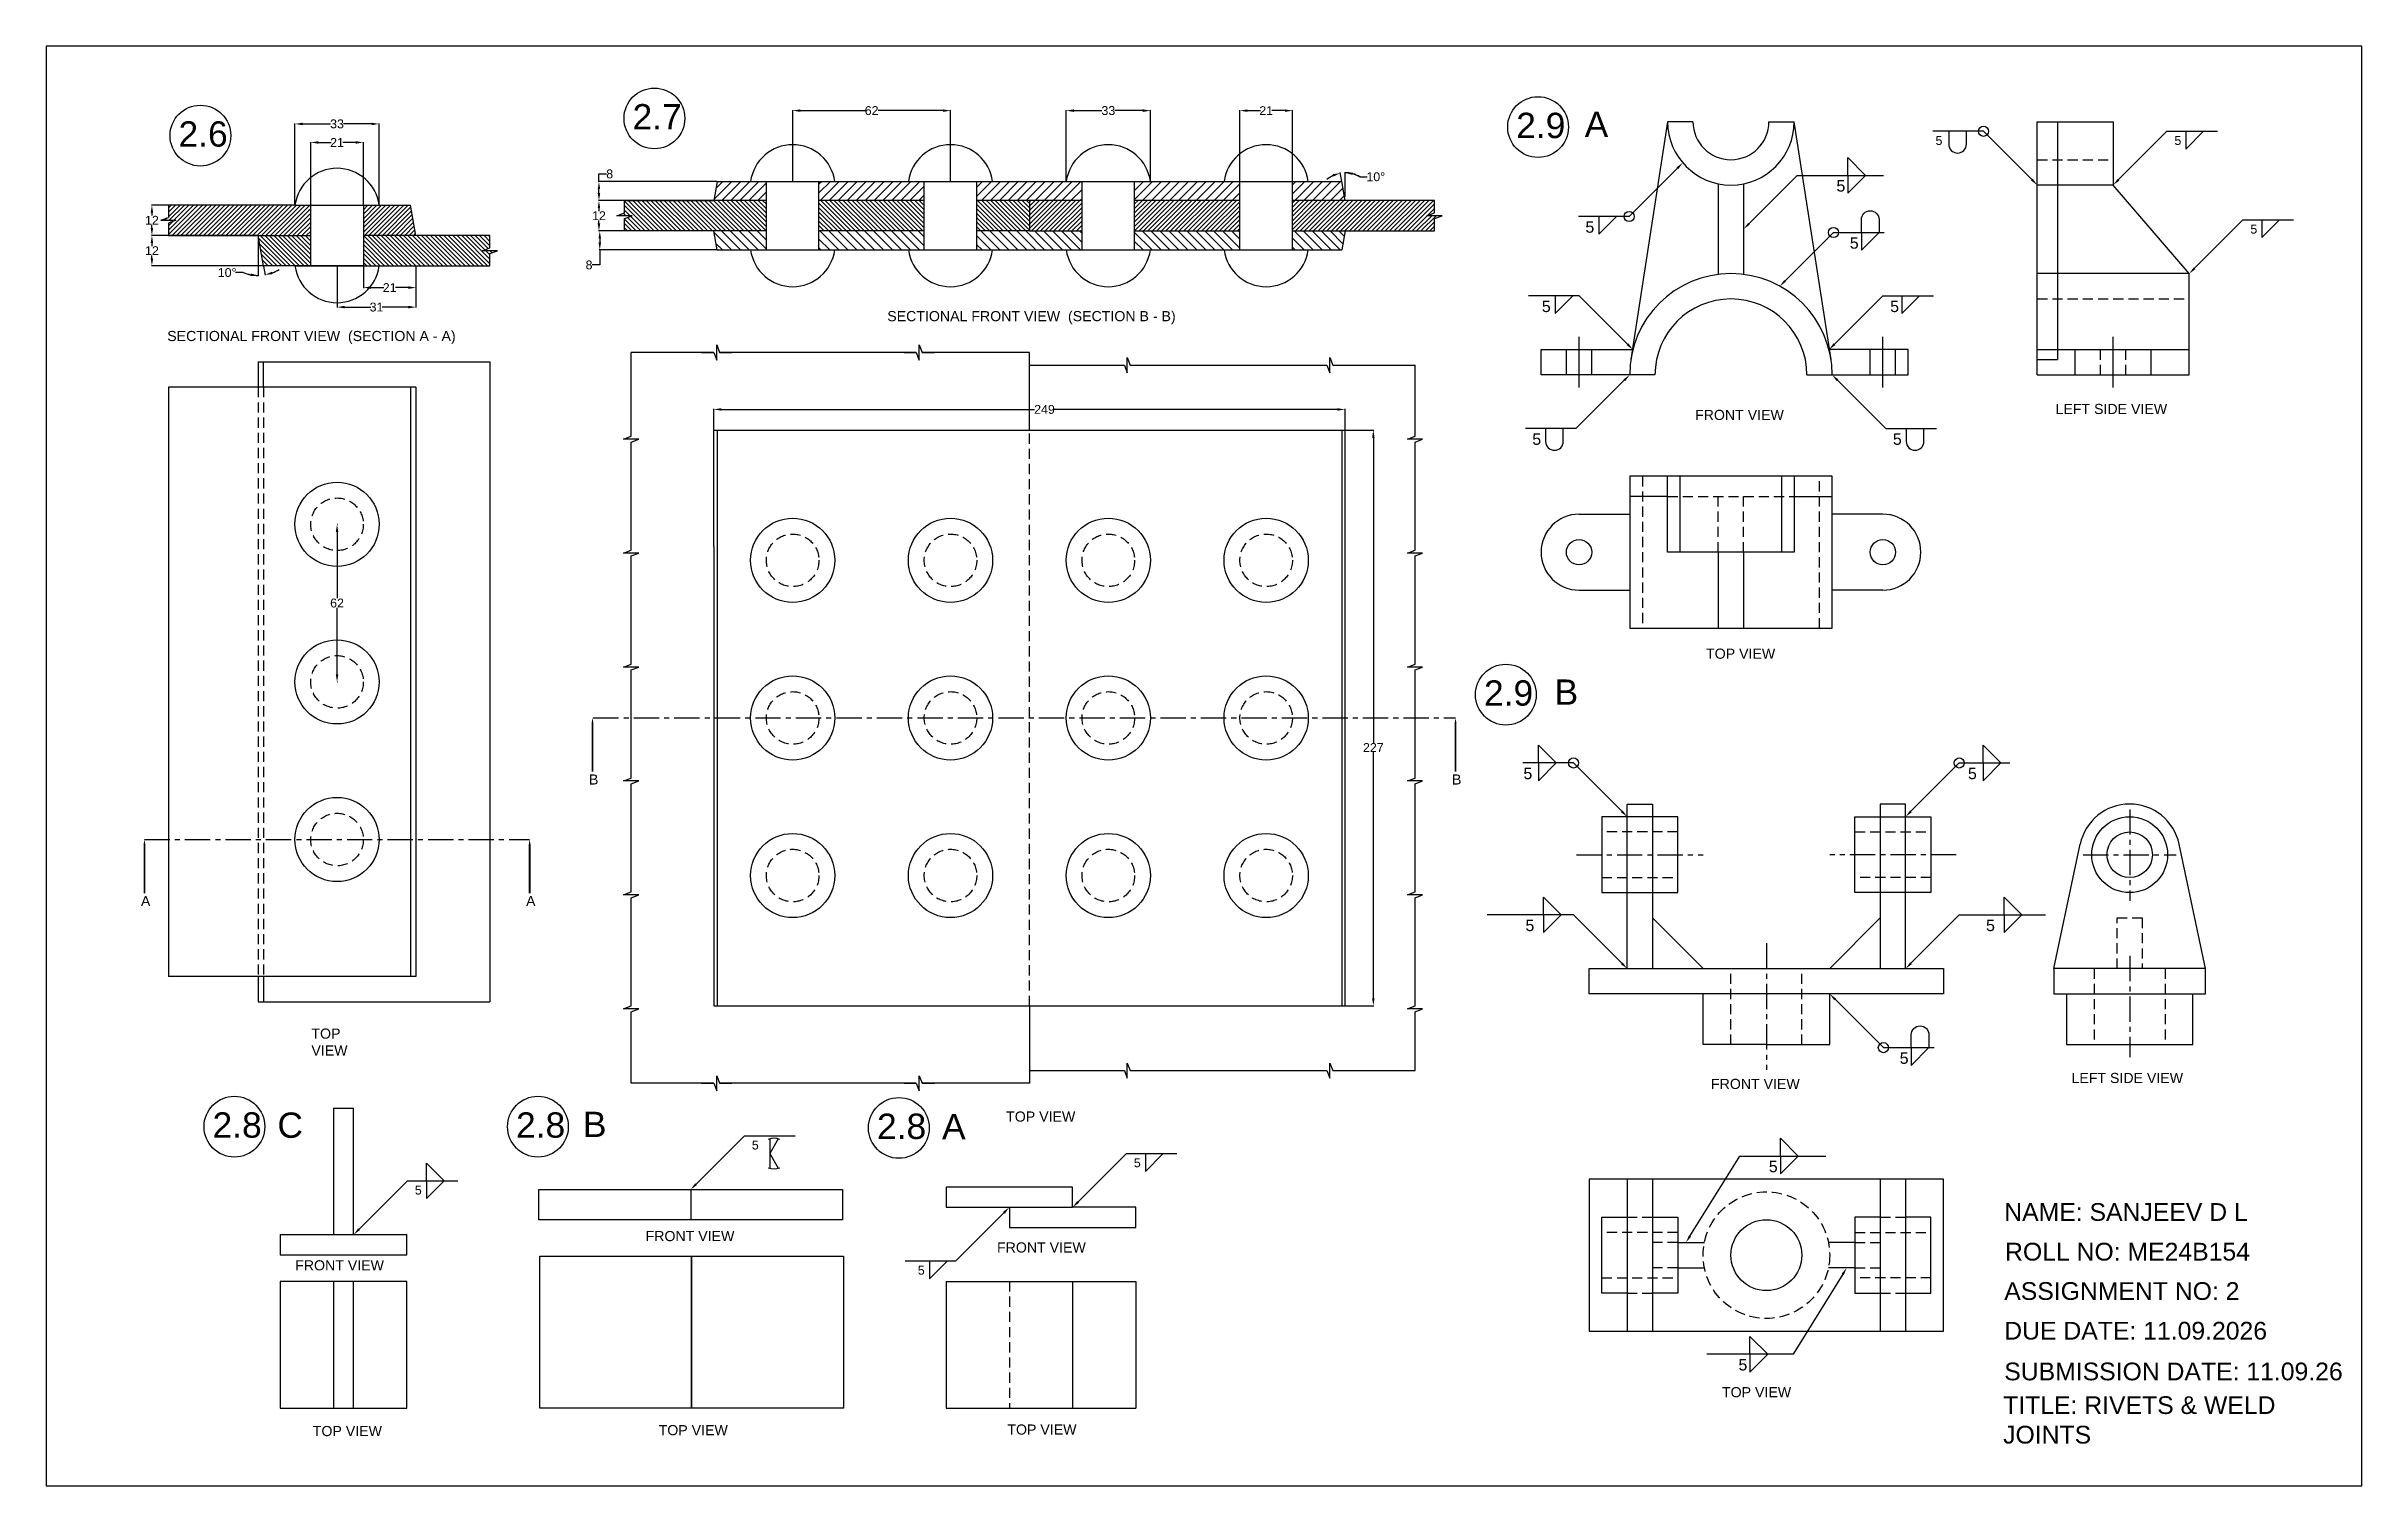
# Model space of a CAD drawing. Header units: inches. Extents: x 0 to 2841, y -1 to 568.
# Drawn here: x 1926 to 2841, y -1 to 568 of the extents above; entities that cross this region are included whole.
import ezdxf
from ezdxf import colors
from ezdxf.entities.mleader import LeaderData, LeaderLine
from ezdxf.math import Vec2, Vec3

# ---------------------------------------------------------------- set-up
doc = ezdxf.new("R2010")
doc.units = ezdxf.units.IN
doc.header["$LTSCALE"] = 8
doc.header["$MEASUREMENT"] = 0
doc.linetypes.add('CENTER', pattern=[2, 1.25, -0.25, 0.25, -0.25])
doc.linetypes.add('DASHED', pattern=[0.75, 0.5, -0.25])
doc.styles.get("Standard").update_dxf_attribs({"font": 'arial.ttf'})
doc.dimstyles.get("Standard").update_dxf_attribs({"dimtxt": 3.5, "dimasz": 3, "dimexe": 0.18, "dimexo": 0.0625, "dimgap": 0.09, "dimtad": 0, "dimtih": 1, "dimtoh": 1, "dimdec": 0, "dimzin": 0, "dimdsep": 46, "dimtxsty": 'Standard', "dimcen": 0.09, "dimclrd": 3, "dimclre": 3, "dimclrt": 3, "dimadec": 0, "dimazin": 0, "dimtfac": 1, "dimtdec": 0, "dimtofl": 0, "dimtmove": 0, "dimatfit": 3, "dimfxl": 1, "dimtolj": 1, "dimtzin": 0, "dimarcsym": 0})

msp = doc.modelspace()

# ---------------------------------------------------------------- texts
at = {"attachment_point": 1}
for s, width, gutter_width, heights, insert, char_height in [('2.7', 25.87837, 12.5, [0], (2157.53, 545.072), 10), ('2.9', 25.87837, 12.5, [0], (2506.569, 541.658), 10), ('A', 25.87837, 12.5, [0], (2533.624, 542.055), 10), ('2.6', 25.87837, 12.5, [0], (1978.202, 538.286), 10), ('{\\C3;SECTIONAL FRONT VIEW  (SECTION B - B)}', 146.01591, 12.5, [9.763], (2258.135, 463.337), 4), ('{\\C3;SECTIONAL FRONT VIEW  (SECTION A - A)}', 138.90601, 12.5, [3.327], (1973.736, 455.494), 4), ('{\\C3;FRONT VIEW}', 54.01355, 12.5, [0], (2577.216, 424.326), 4), ('{\\C3;LEFT SIDE VIEW}', 61.8127, 12.5, [0], (2719.611, 426.68), 4), ('{\\C3;TOP VIEW}', 43.23731, 12.5, [0], (2581.568, 330.031), 4), ('2.9', 25.87837, 12.5, [0], (2493.855, 317.501), 10), ('B', 25.87837, 12.5, [0], (2521.733, 317.85), 10), ('{\\C3;TOP VIEW}', 19.99625, 12.5, [0], (2030.683, 179.987), 4), ('{\\C3;FRONT VIEW}', 54.01355, 12.5, [0], (2583.509, 160.115), 4), ('{\\C3;LEFT SIDE VIEW}', 61.8127, 12.5, [0], (2725.904, 162.468), 4), ('2.8', 25.87837, 12.5, [0], (1991.639, 146.882), 10), ('C', 25.87837, 12.5, [0], (2017.266, 146.818), 10), ('2.8', 25.87837, 12.5, [0], (2111.517, 146.882), 10), ('B', 25.87837, 12.5, [0], (2137.93, 147.135), 10), ('2.8', 25.87837, 12.5, [0], (2254.099, 146.382), 10), ('{\\C3;TOP VIEW}', 50.6845, 12.5, [0], (2305.105, 147.219), 4), ('A', 25.87837, 12.5, [0], (2279.776, 146.276), 10), ('NAME: SANJEEV D L', 158.91687, 20.45, [2.08], (2699.356, 111.033), 7), ('{\\C3;FRONT VIEW}', 62.82171, 12.5, [0], (2162.686, 100.012), 4), ('{\\C3;FRONT VIEW}', 62.82171, 12.5, [0], (2301.493, 95.528), 4), ('ROLL NO: ME24B154', 181.51683, 0, [4.206], (2699.665, 95.359), 7), ('{\\C3;FRONT VIEW}', 62.82171, 12.5, [0], (2024.264, 88.471), 4), ('ASSIGNMENT NO: 2', 179.96328, 20.45, [0], (2699.355, 79.813), 7), ('DUE DATE: 11.09.2026', 180.42925, 20.45, [0], (2699.355, 64.139), 7), ('SUBMISSION DATE: 11.09.26', 200.60546, 20.45, [0], (2699.355, 48.057), 7), ('{\\C3;TOP VIEW}', 43.23731, 12.5, [0], (2587.861, 38.372), 4), ('TITLE: RIVETS & WELD JOINTS', 130.34406, 20.45, [0], (2698.91, 34.755), 7), ('{\\C3;TOP VIEW}', 50.6845, 12.5, [0], (2031.236, 23.016), 4), ('{\\C3;TOP VIEW}', 50.6845, 12.5, [0], (2167.846, 23.376), 4), ('{\\C3;TOP VIEW}', 50.6845, 12.5, [0], (2305.576, 23.614), 4)]:
    msp.add_mtext_dynamic_manual_height_columns(s, width=width, gutter_width=gutter_width, heights=heights, dxfattribs=dict(at, insert=insert, char_height=char_height))
at = {"linetype": 'Continuous'}
for insert, char_height, attachment_point in [((2674.932, 532.444), 3.5, 3), ((2766.562, 532.444), 3.5, 1), ((2633.062, 515.04), 4.5, 1), ((2537.416, 498.788), 4.5, 3), ((2796.562, 497.444), 3.5, 1), ((2638.358, 492.483), 4.5, 1), ((2520.202, 467.444), 4.5, 3), ((2654.292, 467.444), 4.5, 1), ((2516.432, 415.018), 4.5, 3), ((2658.858, 415.018), 4.5, 3), ((2512.927, 282.97), 4.5, 3), ((2688.507, 282.97), 4.5, 3), ((2513.724, 222.97), 4.5, 3), ((2695.662, 222.97), 4.5, 3), ((2658.058, 170.544), 4.5, 1), ((2204.664, 135.717), 3.5, 1), ((2355.541, 128.698), 3.5, 1), ((2606.36, 127.744), 4.5, 1), ((2071.541, 117.913), 3.5, 1), ((2270.224, 86.271), 3.5, 1), ((2594.36, 49.431), 4.5, 1)]:
    msp.add_mtext_dynamic_manual_height_columns('{\\C3;5}', width=20.80217, gutter_width=1, heights=[0], dxfattribs=dict(at, insert=insert, char_height=char_height, attachment_point=attachment_point))
at = {"color": 1, "char_height": 4, "attachment_point": 3}
for s, insert in [('B', (2144.034, 280.343)), ('B', (2484.936, 280.343)), ('A', (1967.07, 232.327)), ('A', (2119.201, 232.327))]:
    msp.add_mtext_dynamic_manual_height_columns(s, width=5.39243, gutter_width=12.5, heights=[0], dxfattribs=dict(at, insert=insert))

# ---------------------------------------------------------------- blocks, each defined once
blk = doc.blocks.new('*D222')
at = {"color": 3, "linetype": 'Continuous', "lineweight": -2, "transparency": 16777216}
for p, q in [((1974.13, 505.19), (1967.51, 505.19)), ((1967.69, 502.19), (1967.69, 501.03)), ((1967.69, 496.19), (1967.69, 497.34)), ((1974.13, 493.19), (1967.51, 493.19))]:
    blk.add_line(p, q, dxfattribs=at)
at = {"color": 3, "linetype": 'Continuous', "transparency": 16777216}
for points in [[(1967.19, 502.19), (1968.19, 502.19), (1967.69, 505.19)], [(1967.19, 496.19), (1968.19, 496.19), (1967.69, 493.19)]]:
    blk.add_solid(points, dxfattribs=at)
at = {"layer": 'Defpoints', "color": 0, "linetype": 'Continuous', "transparency": 16777216}
for p in [(1974.19, 505.19), (1967.69, 493.19), (1974.19, 493.19)]:
    blk.add_point(p, dxfattribs=at)
at = {"color": 3, "linetype": 'Continuous', "transparency": 16777216, "insert": (1967.69, 499.19), "char_height": 3.5, "attachment_point": 5}
blk.add_mtext('\\A1;12', dxfattribs=at)
blk = doc.blocks.new('*D223')
at = {"color": 3, "linetype": 'Continuous', "lineweight": -2, "transparency": 16777216}
for p, q in [((2009.58, 493.19), (1967.51, 493.19)), ((1967.69, 490.19), (1967.69, 489.03)), ((1967.69, 484.19), (1967.69, 485.34)), ((2011.7, 481.19), (1967.51, 481.19))]:
    blk.add_line(p, q, dxfattribs=at)
at = {"color": 3, "linetype": 'Continuous', "transparency": 16777216}
for points in [[(1967.19, 490.19), (1968.19, 490.19), (1967.69, 493.19)], [(1967.19, 484.19), (1968.19, 484.19), (1967.69, 481.19)]]:
    blk.add_solid(points, dxfattribs=at)
at = {"layer": 'Defpoints', "color": 0, "linetype": 'Continuous', "transparency": 16777216}
for p in [(1967.69, 493.19), (2009.64, 493.19), (2011.76, 481.19)]:
    blk.add_point(p, dxfattribs=at)
at = {"color": 3, "linetype": 'Continuous', "transparency": 16777216, "insert": (1967.69, 487.19), "char_height": 3.5, "attachment_point": 5}
blk.add_mtext('\\A1;12', dxfattribs=at)
blk = doc.blocks.new('*D224')
at = {"color": 3, "linetype": 'Continuous', "lineweight": -2, "transparency": 16777216}
for p, q in [((2009.64, 493.12), (2009.64, 477.21)), ((2003.75, 478.53), (2000.75, 478.53)), ((2011.77, 481.13), (2012.42, 477.46))]:
    blk.add_line(p, q, dxfattribs=at)
for start, end in [(248.10059, 270), (248.2008, 259.1004), (290.8996, 301.7992)]:
    blk.add_arc((2009.64, 493.19), 15.79, start, end, dxfattribs=at)
at = {"color": 3, "linetype": 'Continuous', "transparency": 16777216}
for points in [[(2006.7, 478.18), (2006.61, 477.18), (2009.64, 477.39)], [(2015.41, 477.95), (2015.14, 478.91), (2012.39, 477.63)]]:
    blk.add_solid(points, dxfattribs=at)
at = {"layer": 'Defpoints', "color": 0, "linetype": 'Continuous', "transparency": 16777216}
for p in [(2009.64, 493.19), (2009.64, 493.19), (2009.64, 493.19), (2011.48, 477.5), (2011.76, 481.19)]:
    blk.add_point(p, dxfattribs=at)
at = {"color": 3, "linetype": 'Continuous', "transparency": 16777216, "insert": (1997.39, 478.53), "char_height": 3.5, "attachment_point": 5}
blk.add_mtext('\\A1;10°', dxfattribs=at)
blk = doc.blocks.new('*D225')
at = {"color": 3, "linetype": 'Continuous', "lineweight": -2, "transparency": 16777216}
for p, q in [((2024.19, 505.25), (2024.19, 537.42)), ((2027.19, 537.24), (2038.22, 537.24)), ((2054.43, 537.24), (2043.41, 537.24)), ((2057.43, 505.25), (2057.43, 537.42))]:
    blk.add_line(p, q, dxfattribs=at)
at = {"color": 3, "linetype": 'Continuous', "transparency": 16777216}
for points in [[(2027.19, 537.74), (2027.19, 536.74), (2024.19, 537.24)], [(2054.43, 537.74), (2054.43, 536.74), (2057.43, 537.24)]]:
    blk.add_solid(points, dxfattribs=at)
at = {"layer": 'Defpoints', "color": 0, "linetype": 'Continuous', "transparency": 16777216}
for p in [(2057.43, 537.24), (2024.19, 505.19), (2057.43, 505.19)]:
    blk.add_point(p, dxfattribs=at)
at = {"color": 3, "linetype": 'Continuous', "transparency": 16777216, "insert": (2040.81, 537.24), "char_height": 3.5, "attachment_point": 5}
blk.add_mtext('\\A1;33', dxfattribs=at)
blk = doc.blocks.new('*D226')
at = {"color": 3, "linetype": 'Continuous', "lineweight": -2, "transparency": 16777216}
for p, q in [((2030.42, 505.25), (2030.42, 530.11)), ((2033.42, 529.93), (2038.52, 529.93)), ((2048.2, 529.93), (2043.1, 529.93)), ((2051.2, 505.25), (2051.2, 530.11))]:
    blk.add_line(p, q, dxfattribs=at)
at = {"color": 3, "linetype": 'Continuous', "transparency": 16777216}
for points in [[(2033.42, 530.43), (2033.42, 529.43), (2030.42, 529.93)], [(2048.2, 530.43), (2048.2, 529.43), (2051.2, 529.93)]]:
    blk.add_solid(points, dxfattribs=at)
at = {"layer": 'Defpoints', "color": 0, "linetype": 'Continuous', "transparency": 16777216}
for p in [(2051.2, 529.93), (2030.42, 505.19), (2051.2, 505.19)]:
    blk.add_point(p, dxfattribs=at)
at = {"color": 3, "linetype": 'Continuous', "transparency": 16777216, "insert": (2040.81, 529.93), "char_height": 3.5, "attachment_point": 5}
blk.add_mtext('\\A1;21', dxfattribs=at)
blk = doc.blocks.new('*D227')
at = {"color": 3, "linetype": 'Continuous', "lineweight": -2, "transparency": 16777216}
for p, q in [((2051.2, 481.12), (2051.2, 472.42)), ((2071.98, 481.12), (2071.98, 472.42)), ((2054.2, 472.6), (2059.3, 472.6)), ((2068.98, 472.6), (2063.88, 472.6))]:
    blk.add_line(p, q, dxfattribs=at)
at = {"color": 3, "linetype": 'Continuous', "transparency": 16777216}
for points in [[(2054.2, 473.1), (2054.2, 472.1), (2051.2, 472.6)], [(2068.98, 473.1), (2068.98, 472.1), (2071.98, 472.6)]]:
    blk.add_solid(points, dxfattribs=at)
at = {"layer": 'Defpoints', "color": 0, "linetype": 'Continuous', "transparency": 16777216}
for p in [(2051.2, 481.19), (2071.98, 481.19), (2071.98, 472.6)]:
    blk.add_point(p, dxfattribs=at)
at = {"color": 3, "linetype": 'Continuous', "transparency": 16777216, "insert": (2061.59, 472.6), "char_height": 3.5, "attachment_point": 5}
blk.add_mtext('\\A1;21', dxfattribs=at)
blk = doc.blocks.new('*D228')
at = {"color": 3, "linetype": 'Continuous', "lineweight": -2, "transparency": 16777216}
for p, q in [((2040.81, 481.12), (2040.81, 464.72)), ((2071.98, 481.12), (2071.98, 464.72)), ((2043.81, 464.9), (2054.14, 464.9)), ((2068.98, 464.9), (2058.66, 464.9))]:
    blk.add_line(p, q, dxfattribs=at)
at = {"color": 3, "linetype": 'Continuous', "transparency": 16777216}
for points in [[(2043.81, 465.4), (2043.81, 464.4), (2040.81, 464.9)], [(2068.98, 465.4), (2068.98, 464.4), (2071.98, 464.9)]]:
    blk.add_solid(points, dxfattribs=at)
at = {"layer": 'Defpoints', "color": 0, "linetype": 'Continuous', "transparency": 16777216}
for p in [(2040.81, 481.19), (2071.98, 481.19), (2071.98, 464.9)]:
    blk.add_point(p, dxfattribs=at)
at = {"color": 3, "linetype": 'Continuous', "transparency": 16777216, "insert": (2056.4, 464.9), "char_height": 3.5, "attachment_point": 5}
blk.add_mtext('\\A1;31', dxfattribs=at)
blk = doc.blocks.new('*D229')
at = {"color": 3, "linetype": 'Continuous', "lineweight": -2, "transparency": 16777216}
for p, q in [((2040.81, 376.13), (2040.81, 349.89)), ((2040.88, 379.13), (2040.99, 379.13)), ((2040.81, 319.88), (2040.81, 346.13)), ((2040.88, 316.88), (2040.99, 316.88))]:
    blk.add_line(p, q, dxfattribs=at)
at = {"color": 3, "linetype": 'Continuous', "transparency": 16777216}
for points in [[(2040.31, 376.13), (2041.31, 376.13), (2040.81, 379.13)], [(2040.31, 319.88), (2041.31, 319.88), (2040.81, 316.88)]]:
    blk.add_solid(points, dxfattribs=at)
at = {"layer": 'Defpoints', "color": 0, "linetype": 'Continuous', "transparency": 16777216}
for p in [(2040.81, 379.13), (2040.81, 316.88), (2040.81, 316.88)]:
    blk.add_point(p, dxfattribs=at)
at = {"color": 3, "linetype": 'Continuous', "transparency": 16777216, "insert": (2040.81, 348.01), "char_height": 3.5, "attachment_point": 5}
blk.add_mtext('\\A1;62', dxfattribs=at)
blk = doc.blocks.new('*D231')
at = {"color": 3, "linetype": 'Continuous', "lineweight": -2, "transparency": 16777216}
for p, q in [((2437.64, 514.56), (2437.04, 518)), ((2438.98, 508.42), (2438.98, 518.17)), ((2444.75, 516.35), (2447.75, 516.35))]:
    blk.add_line(p, q, dxfattribs=at)
for start, end in [(115.69705, 131.3941), (58.30126, 90), (58.6059, 74.30295)]:
    blk.add_arc((2438.98, 507), 10.98, start, end, dxfattribs=at)
at = {"color": 3, "linetype": 'Continuous', "transparency": 16777216}
for points in [[(2434.06, 517.38), (2434.37, 516.42), (2437.07, 517.82)], [(2441.88, 517.08), (2442.02, 518.07), (2438.98, 517.99)]]:
    blk.add_solid(points, dxfattribs=at)
at = {"layer": 'Defpoints', "color": 0, "linetype": 'Continuous', "transparency": 16777216}
for p in [(2437.65, 514.5), (2437.7, 517.91), (2438.98, 508.36), (2438.98, 507), (2438.98, 507)]:
    blk.add_point(p, dxfattribs=at)
at = {"color": 3, "linetype": 'Continuous', "transparency": 16777216, "insert": (2451.11, 516.35), "char_height": 3.5, "attachment_point": 5}
blk.add_mtext('\\A1;10°', dxfattribs=at)
blk = doc.blocks.new('*D232')
at = {"color": 3, "linetype": 'Continuous', "lineweight": -2, "transparency": 16777216}
for p, q in [((2220.79, 514.56), (2220.79, 542.68)), ((2223.79, 542.5), (2249.37, 542.5)), ((2280.13, 542.5), (2254.54, 542.5)), ((2283.13, 514.56), (2283.13, 542.68))]:
    blk.add_line(p, q, dxfattribs=at)
at = {"color": 3, "linetype": 'Continuous', "transparency": 16777216}
for points in [[(2223.79, 543), (2223.79, 542), (2220.79, 542.5)], [(2280.13, 543), (2280.13, 542), (2283.13, 542.5)]]:
    blk.add_solid(points, dxfattribs=at)
at = {"layer": 'Defpoints', "color": 0, "linetype": 'Continuous', "transparency": 16777216}
for p in [(2283.13, 542.5), (2220.79, 514.5), (2283.13, 514.5)]:
    blk.add_point(p, dxfattribs=at)
at = {"color": 3, "linetype": 'Continuous', "transparency": 16777216, "insert": (2251.96, 542.5), "char_height": 3.5, "attachment_point": 5}
blk.add_mtext('\\A1;62', dxfattribs=at)
blk = doc.blocks.new('*D233')
at = {"color": 3, "linetype": 'Continuous', "lineweight": -2, "transparency": 16777216}
for p, q in [((2328.85, 514.56), (2328.85, 542.68)), ((2331.85, 542.5), (2342.87, 542.5)), ((2359.09, 542.5), (2348.06, 542.5)), ((2362.09, 514.56), (2362.09, 542.68))]:
    blk.add_line(p, q, dxfattribs=at)
at = {"color": 3, "linetype": 'Continuous', "transparency": 16777216}
for points in [[(2331.85, 543), (2331.85, 542), (2328.85, 542.5)], [(2359.09, 543), (2359.09, 542), (2362.09, 542.5)]]:
    blk.add_solid(points, dxfattribs=at)
at = {"layer": 'Defpoints', "color": 0, "linetype": 'Continuous', "transparency": 16777216}
for p in [(2362.09, 542.5), (2328.85, 514.5), (2362.09, 514.5)]:
    blk.add_point(p, dxfattribs=at)
at = {"color": 3, "linetype": 'Continuous', "transparency": 16777216, "insert": (2345.47, 542.5), "char_height": 3.5, "attachment_point": 5}
blk.add_mtext('\\A1;33', dxfattribs=at)
blk = doc.blocks.new('*D234')
at = {"color": 3, "linetype": 'Continuous', "lineweight": -2, "transparency": 16777216}
for p, q in [((2397.42, 514.56), (2397.42, 542.68)), ((2400.42, 542.5), (2405.52, 542.5)), ((2415.2, 542.5), (2410.09, 542.5)), ((2418.2, 514.56), (2418.2, 542.68))]:
    blk.add_line(p, q, dxfattribs=at)
at = {"color": 3, "linetype": 'Continuous', "transparency": 16777216}
for points in [[(2400.42, 543), (2400.42, 542), (2397.42, 542.5)], [(2415.2, 543), (2415.2, 542), (2418.2, 542.5)]]:
    blk.add_solid(points, dxfattribs=at)
at = {"layer": 'Defpoints', "color": 0, "linetype": 'Continuous', "transparency": 16777216}
for p in [(2418.2, 542.5), (2397.42, 514.5), (2418.2, 514.5)]:
    blk.add_point(p, dxfattribs=at)
at = {"color": 3, "linetype": 'Continuous', "transparency": 16777216, "insert": (2407.81, 542.5), "char_height": 3.5, "attachment_point": 5}
blk.add_mtext('\\A1;21', dxfattribs=at)
blk = doc.blocks.new('*D235')
at = {"color": 3, "linetype": 'Continuous', "lineweight": -2, "transparency": 16777216}
for p, q in [((2190.88, 514.5), (2144.08, 514.5)), ((2144.26, 514.5), (2144.26, 517.5)), ((2144.26, 517.5), (2147.26, 517.5)), ((2189.55, 507), (2144.08, 507)), ((2144.26, 510), (2144.26, 511.5))]:
    blk.add_line(p, q, dxfattribs=at)
at = {"color": 3, "linetype": 'Continuous', "transparency": 16777216}
for points in [[(2143.76, 511.5), (2144.76, 511.5), (2144.26, 514.5)], [(2143.76, 510), (2144.76, 510), (2144.26, 507)]]:
    blk.add_solid(points, dxfattribs=at)
at = {"layer": 'Defpoints', "color": 0, "linetype": 'Continuous', "transparency": 16777216}
for p in [(2144.26, 514.5), (2190.94, 514.5), (2189.62, 507)]:
    blk.add_point(p, dxfattribs=at)
at = {"color": 3, "linetype": 'Continuous', "transparency": 16777216, "insert": (2148.5, 517.5), "char_height": 3.5, "attachment_point": 5}
blk.add_mtext('\\A1;8', dxfattribs=at)
blk = doc.blocks.new('*D236')
at = {"color": 3, "linetype": 'Continuous', "lineweight": -2, "transparency": 16777216}
for p, q in [((2154.26, 507), (2144.08, 507)), ((2144.26, 504), (2144.26, 502.85)), ((2154.26, 495), (2144.08, 495)), ((2144.26, 498), (2144.26, 499.15))]:
    blk.add_line(p, q, dxfattribs=at)
at = {"color": 3, "linetype": 'Continuous', "transparency": 16777216}
for points in [[(2143.76, 504), (2144.76, 504), (2144.26, 507)], [(2143.76, 498), (2144.76, 498), (2144.26, 495)]]:
    blk.add_solid(points, dxfattribs=at)
at = {"layer": 'Defpoints', "color": 0, "linetype": 'Continuous', "transparency": 16777216}
for p in [(2144.26, 507), (2154.32, 507), (2154.32, 495)]:
    blk.add_point(p, dxfattribs=at)
at = {"color": 3, "linetype": 'Continuous', "transparency": 16777216, "insert": (2144.26, 501), "char_height": 3.5, "attachment_point": 5}
blk.add_mtext('\\A1;12', dxfattribs=at)
blk = doc.blocks.new('*D237')
at = {"color": 3, "linetype": 'Continuous', "lineweight": -2, "transparency": 16777216}
for p, q in [((2189.55, 495), (2144.41, 495)), ((2190.88, 487.5), (2144.41, 487.5)), ((2144.59, 492), (2144.59, 490.5)), ((2144.59, 487.5), (2144.59, 481.54)), ((2144.59, 481.54), (2141.59, 481.54))]:
    blk.add_line(p, q, dxfattribs=at)
at = {"color": 3, "linetype": 'Continuous', "transparency": 16777216}
for points in [[(2144.09, 492), (2145.09, 492), (2144.59, 495)], [(2144.09, 490.5), (2145.09, 490.5), (2144.59, 487.5)]]:
    blk.add_solid(points, dxfattribs=at)
at = {"layer": 'Defpoints', "color": 0, "linetype": 'Continuous', "transparency": 16777216}
for p in [(2144.59, 495), (2189.62, 495), (2190.94, 487.5)]:
    blk.add_point(p, dxfattribs=at)
at = {"color": 3, "linetype": 'Continuous', "transparency": 16777216, "insert": (2140.35, 481.54), "char_height": 3.5, "attachment_point": 5}
blk.add_mtext('\\A1;8', dxfattribs=at)
blk = doc.blocks.new('*D238')
at = {"color": 3, "linetype": 'Continuous', "lineweight": -2, "transparency": 16777216}
for p, q in [((2189.62, 416.4), (2189.62, 424.67)), ((2192.62, 424.49), (2316.26, 424.49)), ((2435.98, 424.49), (2324.24, 424.49)), ((2438.98, 416.4), (2438.98, 424.67))]:
    blk.add_line(p, q, dxfattribs=at)
at = {"color": 3, "linetype": 'Continuous', "transparency": 16777216}
for points in [[(2192.62, 424.99), (2192.62, 423.99), (2189.62, 424.49)], [(2435.98, 424.99), (2435.98, 423.99), (2438.98, 424.49)]]:
    blk.add_solid(points, dxfattribs=at)
at = {"layer": 'Defpoints', "color": 0, "linetype": 'Continuous', "transparency": 16777216}
for p in [(2189.62, 424.49), (2189.62, 416.34), (2438.98, 416.34)]:
    blk.add_point(p, dxfattribs=at)
at = {"color": 3, "linetype": 'Continuous', "transparency": 16777216, "insert": (2320.25, 424.49), "char_height": 3.5, "attachment_point": 5}
blk.add_mtext('\\A1;249', dxfattribs=at)
blk = doc.blocks.new('*D239')
at = {"color": 3, "linetype": 'Continuous', "lineweight": -2, "transparency": 16777216}
for p, q in [((2437.72, 416.34), (2450.32, 416.34)), ((2450.14, 413.34), (2450.14, 292.81)), ((2450.14, 191.96), (2450.14, 289.12)), ((2437.72, 188.96), (2450.32, 188.96))]:
    blk.add_line(p, q, dxfattribs=at)
at = {"color": 3, "linetype": 'Continuous', "transparency": 16777216}
for points in [[(2449.64, 413.34), (2450.64, 413.34), (2450.14, 416.34)], [(2449.64, 191.96), (2450.64, 191.96), (2450.14, 188.96)]]:
    blk.add_solid(points, dxfattribs=at)
at = {"layer": 'Defpoints', "color": 0, "linetype": 'Continuous', "transparency": 16777216}
for p in [(2437.65, 416.34), (2437.65, 188.96), (2450.14, 188.96)]:
    blk.add_point(p, dxfattribs=at)
at = {"color": 3, "linetype": 'Continuous', "transparency": 16777216, "insert": (2450.14, 290.97), "char_height": 3.5, "attachment_point": 5}
blk.add_mtext('\\A1;227', dxfattribs=at)

# ---------------------------------------------------------------- dimensions: what is measured, and where the dimension line sits
at = {"linetype": 'Continuous'}
for base, p1, p2, picture, middle in [((2283.125, 542.501), (2220.785, 514.501), (2283.125, 514.501), '*D232', (2251.955, 542.501)), ((2362.085, 542.501), (2328.845, 514.501), (2362.085, 514.501), '*D233', (2345.465, 542.501)), ((2418.195, 542.501), (2397.415, 514.501), (2418.195, 514.501), '*D234', (2407.805, 542.501)), ((2057.434, 537.239), (2024.194, 505.187), (2057.434, 505.187), '*D225', (2040.814, 537.239)), ((2051.204, 529.931), (2030.424, 505.187), (2051.204, 505.187), '*D226', (2040.814, 529.931)), ((2071.984, 464.903), (2040.814, 481.187), (2071.984, 481.187), '*D228', (2056.399, 464.903)), ((2071.984, 472.599), (2051.204, 481.187), (2071.984, 481.187), '*D227', (2061.594, 472.599))]:
    dim = msp.add_linear_dim(base=base, p1=p1, p2=p2, dimstyle='Standard', dxfattribs=at)
    dim.commit()
    dim.dimension.update_dxf_attribs({"geometry": picture, "text_midpoint": middle})
for base, p1, p2, picture, middle in [((2144.261836134, 514.501288246), (2189.615465737, 507.001288246), (2190.937918092, 514.501288246), '*D235', (2148.504973924, 517.501288246)), ((1967.689, 493.187), (1974.194, 505.187), (1974.194, 493.187), '*D222', (1967.689, 499.187)), ((2144.262, 507.001), (2154.32, 495.001), (2154.32, 507.001), '*D236', (2144.262, 501.001)), ((1967.689, 493.187), (2011.76, 481.187), (2009.644, 493.187), '*D223', (1967.689, 487.187)), ((2040.814, 316.885), (2040.814, 379.135), (2040.814, 316.885), '*D229', (2040.814, 348.01))]:
    dim = msp.add_linear_dim(base=base, p1=p1, p2=p2, angle=90, dimstyle='Standard', dxfattribs=at)
    dim.commit()
    dim.dimension.update_dxf_attribs({"geometry": picture, "text_midpoint": middle})
for base, line1, line2, picture, middle in [((2437.7, 517.912), ((2438.975, 507.001), (2437.653, 514.501)), ((2438.975, 507.001), (2438.975, 508.358)), '*D231', (2451.106, 516.347)), ((2011.477, 477.5), ((2009.644, 493.187), (2009.644, 493.185)), ((2011.76, 481.187), (2009.644, 493.187)), '*D224', (1997.395, 478.533))]:
    dim = msp.add_angular_dim_2l(base=base, line1=line1, line2=line2, dimstyle='Standard', dxfattribs=at)
    dim.commit()
    dim.dimension.update_dxf_attribs({"geometry": picture, "text_midpoint": middle})
for base, p1, p2, picture, middle in [((2144.591304074, 495.001288246), (2190.937918092, 487.501288246), (2189.615465737, 495.001288246), '*D237', (2140.348166284, 481.542041362)), ((2450.139, 188.961), (2437.653, 416.341), (2437.653, 188.961), '*D239', (2450.139, 290.967))]:
    dim = msp.add_linear_dim(base=base, p1=p1, p2=p2, angle=90, dimstyle='Standard', dxfattribs=at)
    dim.commit()
    dim.dimension.update_dxf_attribs({"geometry": picture, "text_midpoint": middle, "dimtype": 160})
dim = msp.add_linear_dim(base=(2189.615, 424.486), p1=(2438.975, 416.341), p2=(2189.615, 416.341), dimstyle='Standard', dxfattribs=at)
dim.commit()
dim.dimension.update_dxf_attribs({"geometry": '*D238', "text_midpoint": (2320.254, 424.486), "dimtype": 160})

# ---------------------------------------------------------------- hatches: boundary and pattern name
at = {"linetype": 'Continuous'}
h = msp.add_hatch(dxfattribs=at)
h.set_pattern_fill('ANSI31', color=3, scale=20)
h.set_pattern_definition([(45, (14.1233, 43.045), (-1.767767, 1.767767), [])])
h.paths.add_polyline_path([(2272.735, 514.501), (2266.505, 514.501), (2231.175, 514.501), (2231.175, 507.001), (2272.735, 507.001)])
h.paths.add_polyline_path([(2210.395, 514.501), (2204.165, 514.501), (2190.938, 514.501), (2189.615, 507.001), (2210.395, 507.001)])
h.paths.add_polyline_path([(2335.075, 514.501), (2328.845, 514.501), (2293.515, 514.501), (2293.515, 507.001), (2335.075, 507.001)])
h.paths.add_polyline_path([(2397.415, 514.501), (2391.185, 514.501), (2355.855, 514.501), (2355.855, 507.001), (2397.415, 507.001)])
h.paths.add_polyline_path([(2437.653, 514.501), (2418.195, 514.501), (2418.195, 507.001), (2438.975, 507.001)])
h = msp.add_hatch(dxfattribs=at)
h.set_pattern_fill('ANSI31', color=3, scale=10)
h.set_pattern_definition([(45, (-10.71, 43.045), (-0.8838835, 0.8838835), [])])
h.paths.add_polyline_path([(2030.424, 505.187), (2024.194, 505.187), (1974.194, 505.187), (1974.194, 500.335), (1971.194, 499.187), (1977.194, 499.187), (1974.194, 498.04), (1974.194, 493.187), (2009.644, 493.187), (2030.424, 493.187)])
h.paths.add_polyline_path([(2069.868, 505.187), (2051.204, 505.187), (2051.204, 493.187), (2071.984, 493.187)])
h = msp.add_hatch(dxfattribs=at)
h.set_pattern_fill('ANSI31', color=3, scale=10, angle=90)
h.set_pattern_definition([(135, (14.1233, 43.045), (-0.8838835, -0.8838835), [])])
h.paths.add_polyline_path([(2210.395, 507.001), (2189.615, 507.001), (2154.32, 507.001), (2154.32, 502.149), (2151.32, 501.001), (2157.32, 501.001), (2154.32, 499.854), (2154.32, 495.001), (2210.395, 495.001)])
h.paths.add_polyline_path([(2272.735, 507.001), (2231.175, 507.001), (2231.175, 495.001), (2272.735, 495.001)])
h.paths.add_polyline_path([(2314.32, 507.001), (2293.515, 507.001), (2293.515, 495.001), (2314.32, 495.001)])
h = msp.add_hatch(dxfattribs=at)
h.set_pattern_fill('ANSI31', color=3, scale=10)
h.set_pattern_definition([(45, (14.1233, 43.045), (-0.8838835, 0.8838835), [])])
h.paths.add_polyline_path([(2335.075, 507.001), (2314.32, 507.001), (2314.32, 495.001), (2335.075, 495.001)])
h.paths.add_polyline_path([(2397.415, 507.001), (2355.855, 507.001), (2355.855, 495.001), (2397.415, 495.001)])
h.paths.add_polyline_path([(2474.32, 507.001), (2439.025, 507.001), (2418.195, 507.001), (2418.195, 495.001), (2474.32, 495.001), (2474.32, 499.854), (2477.32, 501.001), (2471.32, 501.001), (2474.32, 502.149)])
h = msp.add_hatch(dxfattribs=at)
h.set_pattern_fill('ANSI31', color=3, scale=20, angle=90)
h.set_pattern_definition([(135, (14.1233, 43.045), (-1.767767, -1.767767), [])])
h.paths.add_polyline_path([(2210.395, 495.001), (2189.615, 495.001), (2190.938, 487.501), (2210.395, 487.501)])
h.paths.add_polyline_path([(2272.735, 495.001), (2231.175, 495.001), (2231.175, 487.501), (2272.735, 487.501)])
h.paths.add_polyline_path([(2335.075, 495.001), (2314.32, 495.001), (2293.515, 495.001), (2293.515, 487.501), (2335.075, 487.501)])
h.paths.add_polyline_path([(2397.415, 495.001), (2355.855, 495.001), (2355.855, 487.501), (2397.415, 487.501)])
h.paths.add_polyline_path([(2438.975, 495.001), (2418.195, 495.001), (2418.195, 487.501), (2437.653, 487.501)])
h = msp.add_hatch(dxfattribs=at)
h.set_pattern_fill('ANSI31', color=3, scale=10, angle=90)
h.set_pattern_definition([(135, (-10.71, 43.045), (-0.8838835, -0.8838835), [])])
h.paths.add_polyline_path([(2030.424, 493.187), (2009.644, 493.187), (2011.76, 481.187), (2030.424, 481.187)])
h.paths.add_polyline_path([(2071.984, 493.187), (2051.204, 493.187), (2051.204, 481.187), (2071.984, 481.187)])
h.paths.add_polyline_path([(2101.204, 488.335), (2101.204, 493.187), (2071.984, 493.187), (2071.984, 481.187), (2101.204, 481.187), (2101.204, 486.04), (2104.204, 487.187), (2098.204, 487.187)])

# ---------------------------------------------------------------- linework, layer by layer
for p, q in [((2566.396, 538.119), (2551.866, 444.237)), ((2576.396, 538.119), (2566.396, 538.119)), ((2606.396, 538.119), (2616.396, 538.119)), ((2630.925, 444.237), (2616.396, 538.119)), ((2712.396, 438.119), (2712.396, 538.119)), ((2712.396, 538.119), (2742.396, 538.119)), ((2720.396, 538.119), (2720.396, 444.237)), ((2742.396, 538.119), (2742.396, 513.119)), ((2190.938, 514.501), (2189.615, 507.001)), ((2190.938, 514.501), (2437.653, 514.501)), ((2204.165, 514.501), (2237.405, 514.501)), ((2210.395, 487.501), (2210.395, 514.501)), ((2231.175, 487.501), (2231.175, 514.501)), ((2266.505, 514.501), (2299.745, 514.501)), ((2272.735, 487.501), (2272.735, 514.501)), ((2293.515, 487.501), (2293.515, 514.501)), ((2328.845, 514.501), (2362.085, 514.501)), ((2335.075, 487.501), (2335.075, 514.501)), ((2355.855, 487.501), (2355.855, 514.501)), ((2391.185, 514.501), (2424.425, 514.501)), ((2397.415, 487.501), (2397.415, 514.501)), ((2418.195, 487.501), (2418.195, 514.501)), ((2438.975, 507.001), (2437.653, 514.501)), ((2586.396, 513.624), (2586.396, 477.806)), ((2596.396, 513.624), (2596.396, 477.806)), ((2742.396, 513.119), (2712.396, 513.119)), ((2772.396, 478.119), (2742.396, 513.119)), ((2024.194, 505.187), (1974.194, 505.187)), ((1974.194, 505.187), (1974.194, 500.335)), ((2024.194, 505.187), (2057.434, 505.187)), ((2051.204, 505.187), (2069.868, 505.187)), ((2071.984, 493.187), (2069.868, 505.187)), ((2154.32, 507.001), (2189.615, 507.001)), ((2210.395, 507.001), (2189.615, 507.001)), ((2272.735, 507.001), (2231.175, 507.001)), ((2335.075, 507.001), (2293.515, 507.001)), ((2314.32, 507.001), (2314.32, 495.001)), ((2314.32, 507.001), (2314.32, 495.001)), ((2397.415, 507.001), (2355.855, 507.001)), ((2439.025, 507.001), (2418.195, 507.001)), ((2474.32, 507.001), (2439.025, 507.001)), ((1971.194, 499.187), (1974.194, 500.335)), ((1971.194, 499.187), (1977.194, 499.187)), ((1977.194, 499.187), (1974.194, 498.04)), ((1974.194, 498.04), (1974.194, 493.187)), ((2210.395, 495.001), (2154.32, 495.001)), ((2190.938, 487.501), (2189.615, 495.001)), ((2272.735, 495.001), (2231.175, 495.001)), ((2314.32, 495.001), (2293.515, 495.001)), ((2314.32, 495.001), (2335.075, 495.001)), ((2355.855, 495.001), (2397.415, 495.001)), ((2418.195, 495.001), (2474.32, 495.001)), ((2438.975, 495.001), (2437.653, 487.501)), ((1974.194, 493.187), (2009.644, 493.187)), ((2009.644, 493.187), (2030.424, 493.187)), ((2011.76, 481.187), (2009.644, 493.187)), ((2071.984, 493.187), (2051.204, 493.187)), ((2101.204, 493.187), (2071.984, 493.187)), ((2190.938, 487.501), (2437.653, 487.501)), ((2030.424, 481.187), (2011.76, 481.187)), ((2024.194, 481.187), (2057.434, 481.187)), ((2051.204, 481.187), (2101.204, 481.187)), ((2772.396, 478.119), (2712.396, 478.119)), ((2772.396, 438.119), (2772.396, 478.119)), ((2531.396, 433.119), (2531.396, 453.119)), ((2651.396, 433.119), (2651.396, 453.119)), ((2742.396, 433.119), (2742.396, 453.119)), ((2009.644, 443.28), (2101.204, 443.28)), ((2009.644, 443.28), (2009.644, 433.28)), ((2011.76, 433.28), (2011.76, 443.28)), ((2101.204, 443.28), (2101.204, 190.489)), ((2189.624, 446.941), (2156.977, 446.941)), ((2156.977, 413.911), (2156.977, 446.941)), ((2269.624, 446.941), (2191.919, 446.941)), ((2314.295, 446.941), (2271.919, 446.941)), ((2314.295, 416.341), (2314.295, 446.941)), ((2314.295, 441.941), (2351.8, 441.941)), ((2354.095, 441.941), (2431.8, 441.941)), ((2434.095, 441.941), (2466.614, 441.941)), ((2466.614, 413.911), (2466.614, 441.941)), ((2516.396, 448.119), (2552.666, 448.119)), ((2516.396, 438.119), (2516.396, 448.119)), ((2526.396, 438.119), (2526.396, 448.119)), ((2536.396, 438.119), (2536.396, 448.119)), ((2661.396, 448.119), (2630.125, 448.119)), ((2646.396, 438.119), (2646.396, 448.119)), ((2656.396, 438.119), (2656.396, 448.119)), ((2661.396, 438.119), (2661.396, 448.119)), ((2712.396, 448.119), (2772.396, 448.119)), ((2712.396, 444.237), (2720.396, 444.237)), ((2727.396, 438.119), (2727.396, 448.119)), ((2757.396, 438.119), (2757.396, 448.119)), ((1974.194, 433.28), (1974.194, 200.489)), ((2071.984, 433.28), (1974.194, 433.28)), ((2069.868, 433.28), (2069.868, 200.489)), ((2071.984, 433.28), (2071.984, 200.489)), ((2561.396, 438.119), (2516.396, 438.119)), ((2621.396, 438.119), (2661.396, 438.119)), ((2712.396, 438.119), (2772.396, 438.119)), ((2156.977, 368.911), (2156.977, 411.616)), ((2189.615, 370.34), (2189.615, 416.341)), ((2189.615, 416.341), (2438.975, 416.341)), ((2190.938, 416.341), (2190.938, 188.961)), ((2437.653, 416.341), (2437.653, 188.961)), ((2438.975, 188.961), (2438.975, 416.341)), ((2466.614, 368.911), (2466.614, 411.616)), ((2551.396, 398.119), (2551.396, 338.119)), ((2631.396, 398.119), (2551.396, 398.119)), ((2566.396, 368.119), (2566.396, 398.119)), ((2571.396, 368.119), (2571.396, 398.119)), ((2611.396, 398.119), (2611.396, 368.119)), ((2616.396, 398.119), (2616.396, 368.119)), ((2631.396, 338.119), (2631.396, 398.119)), ((2566.396, 390.119), (2551.396, 390.119)), ((2616.396, 390.119), (2631.396, 390.119)), ((2531.396, 383.119), (2551.396, 383.119)), ((2651.396, 383.119), (2631.396, 383.119)), ((2156.977, 323.911), (2156.977, 366.616)), ((2189.615, 370.34), (2189.615, 188.961)), ((2466.614, 323.911), (2466.614, 366.616)), ((2616.396, 368.119), (2566.396, 368.119)), ((2586.396, 368.119), (2586.396, 338.119)), ((2596.396, 368.119), (2596.396, 338.119)), ((2531.396, 353.119), (2551.396, 353.119)), ((2651.396, 353.119), (2631.396, 353.119)), ((2551.396, 338.119), (2631.396, 338.119)), ((2156.977, 278.911), (2156.977, 321.616)), ((2466.614, 278.911), (2466.614, 321.616)), ((2156.977, 233.911), (2156.977, 276.616)), ((2466.614, 233.911), (2466.614, 276.616)), ((2550.391, 203.645), (2550.391, 268.645)), ((2550.391, 268.645), (2560.391, 268.645)), ((2560.391, 268.645), (2560.391, 203.645)), ((2660.391, 268.645), (2650.391, 268.645)), ((2650.391, 268.645), (2650.391, 203.645)), ((2660.391, 203.645), (2660.391, 268.645)), ((2570.391, 263.645), (2540.391, 263.645)), ((2540.391, 263.645), (2540.391, 233.645)), ((2570.391, 233.645), (2570.391, 263.645)), ((2640.391, 233.645), (2640.391, 263.645)), ((2640.391, 263.645), (2670.391, 263.645)), ((2670.391, 263.645), (2670.391, 233.645)), ((2718.891, 203.645), (2729.327, 252.799)), ((2778.891, 203.645), (2768.455, 252.799)), ((2156.977, 188.911), (2156.977, 231.616)), ((2466.614, 188.911), (2466.614, 231.616)), ((2540.391, 233.645), (2570.391, 233.645)), ((2670.391, 233.645), (2640.391, 233.645)), ((2580.391, 203.645), (2560.391, 223.645)), ((2630.391, 203.645), (2650.391, 223.645)), ((2535.391, 193.645), (2535.391, 203.645)), ((2535.391, 203.645), (2675.391, 203.645)), ((2535.391, 203.645), (2550.391, 203.645)), ((2675.391, 203.645), (2675.391, 193.645)), ((2778.891, 203.645), (2718.891, 203.645)), ((2718.891, 203.645), (2718.891, 193.645)), ((2778.891, 193.645), (2778.891, 203.645)), ((2071.984, 200.489), (1974.194, 200.489)), ((2009.644, 200.489), (2009.644, 190.489)), ((2011.76, 200.489), (2011.76, 190.489)), ((2675.391, 193.645), (2535.391, 193.645)), ((2580.391, 173.645), (2580.391, 193.645)), ((2630.391, 173.645), (2630.391, 193.645)), ((2718.891, 193.645), (2778.891, 193.645)), ((2723.891, 193.645), (2723.891, 173.645)), ((2773.891, 173.645), (2773.891, 193.645)), ((2009.644, 190.489), (2101.204, 190.489)), ((2156.977, 158.36), (2156.977, 186.616)), ((2189.615, 188.961), (2438.975, 188.961)), ((2314.295, 188.961), (2314.295, 158.36)), ((2466.614, 163.36), (2466.614, 186.616)), ((2605.391, 173.645), (2580.391, 173.645)), ((2605.391, 173.645), (2630.391, 173.645)), ((2723.891, 173.645), (2773.891, 173.645)), ((2189.624, 158.36), (2156.977, 158.36)), ((2269.624, 158.36), (2191.919, 158.36)), ((2314.295, 158.36), (2271.919, 158.36)), ((2314.295, 163.36), (2351.8, 163.36)), ((2354.095, 163.36), (2431.8, 163.36)), ((2434.095, 163.36), (2466.614, 163.36)), ((2039.374, 148.589), (2039.374, 98.589)), ((2039.374, 148.589), (2047.374, 148.589)), ((2047.374, 98.589), (2047.374, 148.589)), ((2535.391, 120.476), (2535.391, 60.476)), ((2675.391, 120.476), (2535.391, 120.476)), ((2550.391, 120.476), (2550.391, 60.476)), ((2560.391, 120.476), (2560.391, 60.476)), ((2650.391, 120.476), (2650.391, 60.476)), ((2660.391, 120.476), (2660.391, 60.476)), ((2675.391, 60.476), (2675.391, 120.476)), ((2120.497, 116.393), (2240.497, 116.393)), ((2120.497, 104.393), (2120.497, 116.393)), ((2180.497, 116.393), (2180.497, 104.393)), ((2240.497, 116.393), (2240.497, 104.393)), ((2281.374, 117.373), (2281.374, 109.373)), ((2331.374, 117.373), (2281.374, 117.373)), ((2331.374, 109.373), (2331.374, 117.373)), ((2240.497, 104.393), (2120.497, 104.393)), ((2281.374, 109.373), (2331.374, 109.373)), ((2306.374, 109.373), (2306.374, 101.373)), ((2306.374, 101.373), (2356.374, 101.373)), ((2356.374, 109.373), (2331.374, 109.373)), ((2356.374, 101.373), (2356.374, 109.373)), ((2540.391, 105.476), (2550.391, 105.476)), ((2540.391, 75.476), (2540.391, 105.476)), ((2560.391, 105.476), (2570.391, 105.476)), ((2570.391, 105.476), (2570.391, 75.476)), ((2640.391, 105.476), (2640.391, 75.476)), ((2650.391, 105.476), (2640.391, 105.476)), ((2670.391, 105.476), (2660.391, 105.476)), ((2670.391, 75.476), (2670.391, 105.476)), ((2018.374, 98.589), (2018.374, 90.589)), ((2018.374, 98.589), (2068.374, 98.589)), ((2039.374, 98.589), (2047.374, 98.589)), ((2068.374, 90.589), (2068.374, 98.589)), ((2570.391, 95.476), (2580.896, 95.476)), ((2640.391, 95.476), (2629.886, 95.476)), ((2018.374, 90.589), (2068.374, 90.589)), ((2570.391, 85.476), (2580.896, 85.476)), ((2640.391, 85.476), (2629.886, 85.476)), ((2018.374, 80.089), (2018.374, 30.089)), ((2068.374, 80.089), (2018.374, 80.089)), ((2039.374, 80.089), (2039.374, 30.089)), ((2047.374, 30.089), (2047.374, 80.089)), ((2068.374, 30.089), (2068.374, 80.089)), ((2281.374, 80.089), (2281.374, 30.089)), ((2281.374, 80.089), (2356.374, 80.089)), ((2331.374, 80.089), (2331.374, 30.089)), ((2356.374, 80.089), (2356.374, 30.089)), ((2550.391, 75.476), (2540.391, 75.476)), ((2570.391, 75.476), (2560.391, 75.476)), ((2640.391, 75.476), (2650.391, 75.476)), ((2660.391, 75.476), (2670.391, 75.476)), ((2535.391, 60.476), (2675.391, 60.476)), ((2018.374, 30.089), (2068.374, 30.089)), ((2281.374, 30.089), (2356.374, 30.089))]:
    msp.add_line(p, q, dxfattribs=at)
at = {"color": 3, "linetype": 'Continuous'}
for p, q in [((2683.682, 534.333), (2676.682, 534.333)), ((2771.109, 534.333), (2771.109, 527.333)), ((2771.109, 527.333), (2778.109, 534.333)), ((2771.109, 534.333), (2778.109, 534.333)), ((2637.609, 516.928), (2637.609, 523.928)), ((2637.609, 523.928), (2644.609, 516.928)), ((2637.609, 516.928), (2637.609, 509.928)), ((2637.609, 509.928), (2644.609, 516.928)), ((2539.167, 500.676), (2539.167, 493.676)), ((2539.167, 493.676), (2546.167, 500.676)), ((2639.404, 494.371), (2646.404, 494.371)), ((2642.904, 494.371), (2642.904, 487.371)), ((2642.904, 487.371), (2649.904, 494.371)), ((2801.109, 499.333), (2801.109, 492.333)), ((2801.109, 492.333), (2808.109, 499.333)), ((2801.109, 499.333), (2808.109, 499.333)), ((2523.952, 469.333), (2516.952, 469.333)), ((2521.952, 469.333), (2521.952, 462.333)), ((2521.952, 462.333), (2528.952, 469.333)), ((2658.839, 469.333), (2658.839, 462.333)), ((2658.839, 462.333), (2665.839, 469.333)), ((2658.839, 469.333), (2665.839, 469.333)), ((2521.677, 284.858), (2514.677, 284.858)), ((2515.411, 284.858), (2515.411, 291.858)), ((2515.411, 291.858), (2522.411, 284.858)), ((2515.411, 284.858), (2515.411, 277.858)), ((2515.411, 277.858), (2522.411, 284.858)), ((2689.104, 284.858), (2696.104, 284.858)), ((2690.991, 284.858), (2690.991, 291.858)), ((2690.991, 291.858), (2697.991, 284.858)), ((2690.991, 284.858), (2690.991, 277.858)), ((2690.991, 277.858), (2697.991, 284.858)), ((2517.372, 224.858), (2517.372, 231.858)), ((2517.372, 231.858), (2524.372, 224.858)), ((2699.31, 224.858), (2699.31, 231.858)), ((2699.31, 231.858), (2706.31, 224.858)), ((2517.372, 224.858), (2517.372, 217.858)), ((2517.372, 217.858), (2524.372, 224.858)), ((2699.31, 224.858), (2699.31, 217.858)), ((2699.31, 217.858), (2706.31, 224.858)), ((2659.104, 172.432), (2666.104, 172.432)), ((2662.604, 172.432), (2662.604, 165.432)), ((2662.604, 165.432), (2669.604, 172.432)), ((2211.71, 136.414), (2211.71, 124.797)), ((2215.11, 136.414), (2211.71, 130.606)), ((2211.71, 130.606), (2215.11, 124.797)), ((2360.087, 130.586), (2360.087, 123.586)), ((2360.087, 123.586), (2367.087, 130.586)), ((2360.087, 130.586), (2367.087, 130.586)), ((2610.907, 129.632), (2610.907, 136.632)), ((2610.907, 136.632), (2617.907, 129.632)), ((2610.907, 129.632), (2610.907, 122.632)), ((2610.907, 122.632), (2617.907, 129.632)), ((2076.087, 119.802), (2076.087, 126.802)), ((2076.087, 126.802), (2083.087, 119.802)), ((2076.087, 119.802), (2076.087, 112.802)), ((2076.087, 112.802), (2083.087, 119.802)), ((2076.087, 119.802), (2083.087, 119.802)), ((2274.77, 88.16), (2274.77, 81.16)), ((2274.77, 81.16), (2281.77, 88.16)), ((2598.907, 51.319), (2598.907, 58.319)), ((2598.907, 58.319), (2605.907, 51.319)), ((2598.907, 51.319), (2598.907, 44.319)), ((2598.907, 44.319), (2605.907, 51.319))]:
    msp.add_line(p, q, dxfattribs=at)
at = {"linetype": 'DASHED'}
for p, q in [((2712.396, 523.119), (2742.396, 523.119)), ((2712.396, 468.119), (2772.396, 468.119)), ((2737.396, 438.119), (2737.396, 448.119)), ((2747.396, 438.119), (2747.396, 448.119)), ((2009.644, 433.28), (2009.644, 200.489)), ((2011.76, 433.28), (2011.76, 200.489)), ((2314.295, 188.961), (2314.295, 416.341)), ((2556.396, 398.119), (2556.396, 338.119)), ((2626.396, 338.119), (2626.396, 398.119)), ((2566.396, 390.119), (2616.396, 390.119)), ((2586.396, 368.119), (2586.396, 390.119)), ((2596.396, 368.119), (2596.396, 390.119)), ((2570.391, 257.645), (2540.391, 257.645)), ((2640.391, 257.645), (2670.391, 257.645)), ((2540.391, 239.645), (2570.391, 239.645)), ((2670.391, 239.645), (2640.391, 239.645)), ((2743.891, 203.645), (2743.891, 223.645)), ((2743.891, 223.645), (2753.891, 223.645)), ((2753.891, 223.645), (2753.891, 203.645)), ((2591.391, 173.645), (2591.391, 203.645)), ((2619.391, 173.645), (2619.391, 203.645)), ((2734.891, 203.645), (2734.891, 173.645)), ((2762.891, 203.645), (2762.891, 173.645)), ((2550.391, 105.476), (2560.391, 105.476)), ((2650.391, 105.476), (2660.391, 105.476)), ((2570.391, 99.476), (2540.391, 99.476)), ((2570.391, 95.476), (2560.391, 95.476)), ((2640.391, 99.476), (2670.391, 99.476)), ((2640.391, 95.476), (2650.391, 95.476)), ((2570.391, 85.476), (2560.391, 85.476)), ((2640.391, 85.476), (2650.391, 85.476)), ((2306.374, 80.089), (2306.374, 30.089)), ((2540.391, 81.476), (2570.391, 81.476)), ((2550.391, 75.476), (2560.391, 75.476)), ((2670.391, 81.476), (2640.391, 81.476)), ((2650.391, 75.476), (2660.391, 75.476))]:
    msp.add_line(p, q, dxfattribs=at)
at = {"color": 1, "linetype": 'CENTER', "lineweight": 30}
for p, q in [((2142.037, 302.651), (2482.614, 302.651)), ((1964.748, 254.635), (2116.879, 254.635))]:
    msp.add_line(p, q, dxfattribs=at)
at = {"linetype": 'CENTER'}
for p, q in [((2748.891, 266.55), (2748.891, 230.479)), ((2530.391, 248.645), (2580.391, 248.645)), ((2680.391, 248.645), (2630.391, 248.645)), ((2730.472, 248.555), (2767.309, 248.555)), ((2605.391, 213.645), (2605.391, 163.645)), ((2748.891, 208.645), (2748.891, 168.645))]:
    msp.add_line(p, q, dxfattribs=at)
at = {"linetype": 'Continuous'}
for points in [[(1925.971, -0.563), (2840.537, -0.563), (2840.537, 567.901), (1925.971, 567.901)], [(2030.424, 505.187), (2051.204, 505.187), (2051.204, 481.187), (2030.424, 481.187)], [(2120.874, 90.089), (2180.874, 90.089), (2180.874, 30.089), (2120.874, 30.089)], [(2180.874, 90.089), (2240.874, 90.089), (2240.874, 30.089), (2180.874, 30.089)]]:
    msp.add_lwpolyline(points, close=True, dxfattribs=at)
at = {"color": 3, "linetype": 'Continuous'}
for points in [[(2677.416, 534.333), (2677.416, 529.265, 1), (2684.416, 529.265), (2684.416, 534.333)], [(2642.904, 494.371), (2642.904, 499.439, -1), (2649.904, 499.439), (2649.904, 494.371)], [(2518.182, 416.906), (2518.182, 411.839, 1), (2525.182, 411.839), (2525.182, 416.906)], [(2660.609, 416.906), (2660.609, 411.839, 1), (2667.609, 411.839), (2667.609, 416.906)], [(2662.604, 172.432), (2662.604, 177.5, -1), (2669.604, 177.5), (2669.604, 172.432)]]:
    msp.add_lwpolyline(points, format="xyb", dxfattribs=at)
at = {"linetype": 'Continuous'}
for points in [[(2154.32, 495.001), (2154.32, 499.854), (2157.32, 501.001), (2151.32, 501.001), (2154.32, 502.149), (2154.32, 507.001)], [(2474.32, 495.001), (2474.32, 499.854), (2477.32, 501.001), (2471.32, 501.001), (2474.32, 502.149), (2474.32, 507.001)], [(2101.204, 481.187), (2101.204, 486.04), (2104.204, 487.187), (2098.204, 487.187), (2101.204, 488.335), (2101.204, 493.187)], [(2184.771, 446.941), (2189.624, 446.941), (2190.771, 443.941), (2190.771, 449.941), (2191.919, 446.941), (2196.771, 446.941)], [(2264.771, 446.941), (2269.624, 446.941), (2270.771, 443.941), (2270.771, 449.941), (2271.919, 446.941), (2276.771, 446.941)], [(2346.948, 441.941), (2351.8, 441.941), (2352.948, 438.941), (2352.948, 444.941), (2354.095, 441.941), (2358.948, 441.941)], [(2426.948, 441.941), (2431.8, 441.941), (2432.948, 438.941), (2432.948, 444.941), (2434.095, 441.941), (2438.948, 441.941)], [(2156.977, 406.764), (2156.977, 411.616), (2159.977, 412.764), (2153.977, 412.764), (2156.977, 413.911), (2156.977, 418.764)], [(2466.614, 406.764), (2466.614, 411.616), (2469.614, 412.764), (2463.614, 412.764), (2466.614, 413.911), (2466.614, 418.764)], [(2156.977, 361.764), (2156.977, 366.616), (2159.977, 367.764), (2153.977, 367.764), (2156.977, 368.911), (2156.977, 373.764)], [(2466.614, 361.764), (2466.614, 366.616), (2469.614, 367.764), (2463.614, 367.764), (2466.614, 368.911), (2466.614, 373.764)], [(2156.977, 316.764), (2156.977, 321.616), (2159.977, 322.764), (2153.977, 322.764), (2156.977, 323.911), (2156.977, 328.764)], [(2466.614, 316.764), (2466.614, 321.616), (2469.614, 322.764), (2463.614, 322.764), (2466.614, 323.911), (2466.614, 328.764)], [(2156.977, 271.764), (2156.977, 276.616), (2159.977, 277.764), (2153.977, 277.764), (2156.977, 278.911), (2156.977, 283.764)], [(2466.614, 271.764), (2466.614, 276.616), (2469.614, 277.764), (2463.614, 277.764), (2466.614, 278.911), (2466.614, 283.764)], [(2156.977, 226.764), (2156.977, 231.616), (2159.977, 232.764), (2153.977, 232.764), (2156.977, 233.911), (2156.977, 238.764)], [(2466.614, 226.764), (2466.614, 231.616), (2469.614, 232.764), (2463.614, 232.764), (2466.614, 233.911), (2466.614, 238.764)], [(2156.977, 181.764), (2156.977, 186.616), (2159.977, 187.764), (2153.977, 187.764), (2156.977, 188.911), (2156.977, 193.764)], [(2466.614, 181.764), (2466.614, 186.616), (2469.614, 187.764), (2463.614, 187.764), (2466.614, 188.911), (2466.614, 193.764)], [(2346.948, 163.36), (2351.8, 163.36), (2352.948, 160.36), (2352.948, 166.36), (2354.095, 163.36), (2358.948, 163.36)], [(2426.948, 163.36), (2431.8, 163.36), (2432.948, 160.36), (2432.948, 166.36), (2434.095, 163.36), (2438.948, 163.36)], [(2184.771, 158.36), (2189.624, 158.36), (2190.771, 155.36), (2190.771, 161.36), (2191.919, 158.36), (2196.771, 158.36)], [(2264.771, 158.36), (2269.624, 158.36), (2270.771, 155.36), (2270.771, 161.36), (2271.919, 158.36), (2276.771, 158.36)]]:
    msp.add_lwpolyline(points, dxfattribs=at)
at = {"color": 1}
for points in [[(2141.713, 302.651, 0, 2.25, 0), (2141.713, 296.401, 0.75, 0.75, 0), (2141.713, 281.401, 0.75, 0.75, 0)], [(2482.614, 302.651, 0, 2.25, 0), (2482.614, 296.401, 0.75, 0.75, 0), (2482.614, 281.401, 0.75, 0.75, 0)], [(1964.748, 254.635, 0, 2.25, 0), (1964.748, 248.385, 0.75, 0.75, 0), (1964.748, 233.385, 0.75, 0.75, 0)], [(2116.879, 254.635, 0, 2.25, 0), (2116.879, 248.385, 0.75, 0.75, 0), (2116.879, 233.385, 0.75, 0.75, 0)]]:
    msp.add_lwpolyline(points, format="xyseb", dxfattribs=at)
at = {"linetype": 'Continuous'}
for centre, radius in [((2166.165, 539.417), 12), ((1986.837, 532.632), 12), ((2515.204, 536.004), 12), ((2040.814, 379.135), 16.62), ((2220.785, 364.901), 16.62), ((2283.125, 364.901), 16.62), ((2345.465, 364.901), 16.62), ((2407.805, 364.901), 16.62), ((2531.396, 368.119), 5), ((2651.396, 368.119), 5), ((2040.814, 316.885), 16.62), ((2502.49, 311.847), 12), ((2220.785, 302.651), 16.62), ((2283.125, 302.651), 16.62), ((2345.465, 302.651), 16.62), ((2407.805, 302.651), 16.62), ((2040.814, 254.635), 16.62), ((2220.785, 240.401), 16.62), ((2283.125, 240.401), 16.62), ((2345.465, 240.401), 16.62), ((2407.805, 240.401), 16.62), ((2748.891, 248.645), 15), ((2748.891, 248.645), 9), ((2000.274, 141.228), 12), ((2120.152, 141.228), 12), ((2262.734, 140.728), 12), ((2605.391, 90.476), 14)]:
    msp.add_circle(centre, radius, dxfattribs=at)
at = {"color": 3, "linetype": 'Continuous'}
for centre in [(2691.182, 534.333), (2551.167, 500.676), (2631.904, 494.371), (2529.177, 284.858), (2681.604, 284.858), (2651.604, 172.432)]:
    msp.add_circle(centre, 2, dxfattribs=at)
at = {"linetype": 'DASHED'}
for centre, radius in [((2040.814, 379.135), 10.38), ((2220.785, 364.901), 10.38), ((2283.125, 364.901), 10.38), ((2345.465, 364.901), 10.38), ((2407.805, 364.901), 10.38), ((2040.814, 316.885), 10.38), ((2220.785, 302.651), 10.38), ((2283.125, 302.651), 10.38), ((2345.465, 302.651), 10.38), ((2407.805, 302.651), 10.38), ((2040.814, 254.635), 10.383), ((2220.785, 240.401), 10.383), ((2283.125, 240.401), 10.383), ((2345.465, 240.401), 10.383), ((2407.805, 240.401), 10.383), ((2605.391, 90.476), 25)]:
    msp.add_circle(centre, radius, dxfattribs=at)
at = {"linetype": 'Continuous'}
for centre, radius, start, end in [((2591.396, 538.119), 25, 180, 270), ((2591.396, 538.119), 15, 180, 270), ((2591.396, 538.119), 15, 270, 0), ((2591.396, 538.119), 25, 270, 0), ((2220.785, 512.273), 16.769, 7.637913, 172.362087), ((2283.125, 512.273), 16.769, 7.637913, 172.362087), ((2345.465, 512.273), 16.769, 7.637913, 172.362087), ((2407.805, 512.273), 16.769, 7.637913, 172.362087), ((2040.814, 502.958), 16.769, 7.637913, 172.362087), ((2220.785, 489.73), 16.769, 187.637913, 352.362087), ((2283.125, 489.73), 16.769, 187.637913, 352.362087), ((2345.465, 489.73), 16.769, 187.637913, 352.362087), ((2407.805, 489.73), 16.769, 187.637913, 352.362087), ((2040.814, 483.416), 16.769, 187.637913, 352.362087), ((2591.396, 438.119), 40, 90, 180), ((2591.396, 438.119), 40, 0, 90), ((2591.396, 438.119), 30, 90, 180), ((2591.396, 438.119), 30, 0, 90), ((2531.396, 368.119), 15, 90, 270), ((2651.396, 368.119), 15, 270, 90), ((2748.891, 248.645), 20, 11.986776, 168.013224)]:
    msp.add_arc(centre, radius, start, end, dxfattribs=at)
at = {"color": 3, "linetype": 'Continuous'}
for start, end in [(67.665031, 112.334969), (247.665031, 292.334969)]:
    msp.add_arc((2213.41, 130.606), 6.052, start, end, dxfattribs=at)

msp.set_redraw_order([(e.dxf.handle, doc.entitydb.next_handle()) for e in msp.query("TEXT MTEXT ATTDEF DIMENSION ARC_DIMENSION")])  # texts and dimensions are drawn at this point

# ---------------------------------------------------------------- leaders
at = {"linetype": 'Continuous'}
ml = msp.add_multileader_mtext('Standard', dxfattribs=at)
ml.set_content(' ', color=3)
ml.set_leader_properties(color=3)
ml.build(insert=Vec2(0, 0))
ml.multileader.update_dxf_attribs({"text_left_attachment_type": 2, "dogleg_length": 20, "arrow_head_size": 3})
ctx = ml.context
ctx.base_point, ctx.char_height, ctx.arrow_head_size, ctx.landing_gap_size, ctx.plane_origin = Vec3(2671.002, 535.832), 3, 3, 0.09, Vec3(2712.396, 513.119)
ctx.left_attachment, ctx.text_align_type = 2, 2
notes = []
notes.append((ctx, [(0, (1, 1, 0), (2691.182, 534.333), (-1, 0), 20, [(0, [(2712.396, 513.119)], 0, [])])]))
ctx.mtext.insert, ctx.mtext.alignment, ctx.mtext.flow_direction = Vec3(2671.092, 535.833), 3, 3
ml = msp.add_multileader_mtext('Standard', dxfattribs=at)
ml.set_content(' ', color=3)
ml.set_leader_properties(color=3)
ml.build(insert=Vec2(0, 0))
ml.multileader.update_dxf_attribs({"text_left_attachment_type": 2, "dogleg_length": 20, "arrow_head_size": 3})
ctx = ml.context
ctx.base_point, ctx.char_height, ctx.arrow_head_size, ctx.landing_gap_size, ctx.plane_origin = Vec3(2783.609, 534.333), 3, 3, 0.09, Vec3(2742.396, 513.119)
ctx.left_attachment = 2
notes.append((ctx, [(0, (1, 1, 0), (2763.609, 534.333), (1, 0), 20, [(0, [(2742.396, 513.119)], 0, [])])]))
ctx.mtext.insert, ctx.mtext.flow_direction = Vec3(2783.699, 534.334), 3
ml = msp.add_multileader_mtext('Standard', dxfattribs=at)
ml.set_content(' ', color=3)
ml.set_leader_properties(color=3)
ml.build(insert=Vec2(0, 0))
ml.multileader.update_dxf_attribs({"text_left_attachment_type": 2, "dogleg_length": 20, "arrow_head_size": 3})
ctx = ml.context
ctx.base_point, ctx.char_height, ctx.arrow_head_size, ctx.landing_gap_size, ctx.plane_origin = Vec3(2530.987, 502.175), 3, 3, 0.09, Vec3(2572.38, 521.889)
ctx.left_attachment, ctx.text_align_type = 2, 2
notes.append((ctx, [(0, (1, 1, 0), (2551.167, 500.676), (-1, 0), 20, [(0, [(2572.38, 521.889)], 0, [])])]))
ctx.mtext.insert, ctx.mtext.alignment, ctx.mtext.flow_direction = Vec3(2531.077, 502.176), 3, 3
ml = msp.add_multileader_mtext('Standard', dxfattribs=at)
ml.set_content(' ', color=3)
ml.set_leader_properties(color=3)
ml.build(insert=Vec2(0, 0))
ml.multileader.update_dxf_attribs({"text_left_attachment_type": 2, "dogleg_length": 20, "arrow_head_size": 3})
ctx = ml.context
ctx.base_point, ctx.char_height, ctx.arrow_head_size, ctx.landing_gap_size, ctx.plane_origin = Vec3(2651.669, 516.928), 3, 3, 0.09, Vec3(2596.396, 495.715)
ctx.left_attachment = 2
notes.append((ctx, [(0, (1, 1, 0), (2617.609, 516.928), (1, 0), 34.061, [(0, [(2596.396, 495.715)], 0, [])])]))
ctx.mtext.insert, ctx.mtext.flow_direction = Vec3(2651.759, 516.929), 3
ml = msp.add_multileader_mtext('Standard', dxfattribs=at)
ml.set_content(' ', color=3)
ml.set_leader_properties(color=3)
ml.build(insert=Vec2(0, 0))
ml.multileader.update_dxf_attribs({"text_left_attachment_type": 2, "dogleg_length": 20, "arrow_head_size": 3})
ctx = ml.context
ctx.base_point, ctx.char_height, ctx.arrow_head_size, ctx.landing_gap_size, ctx.plane_origin = Vec3(2651.904, 494.371), 3, 3, 0.09, Vec3(2610.691, 473.158)
ctx.left_attachment = 2
notes.append((ctx, [(0, (1, 1, 0), (2631.904, 494.371), (1, 0), 20, [(0, [(2610.691, 473.158)], 0, [])])]))
ctx.mtext.insert, ctx.mtext.flow_direction = Vec3(2651.994, 494.372), 3
ml = msp.add_multileader_mtext('Standard', dxfattribs=at)
ml.set_content(' ', color=3)
ml.set_leader_properties(color=3)
ml.build(insert=Vec2(0, 0))
ml.multileader.update_dxf_attribs({"text_left_attachment_type": 2, "dogleg_length": 20, "arrow_head_size": 3})
ctx = ml.context
ctx.base_point, ctx.char_height, ctx.arrow_head_size, ctx.landing_gap_size, ctx.plane_origin = Vec3(2813.609, 499.333), 3, 3, 0.09, Vec3(2772.396, 478.119)
ctx.left_attachment = 2
notes.append((ctx, [(0, (1, 1, 0), (2793.609, 499.333), (1, 0), 20, [(0, [(2772.396, 478.119)], 0, [])])]))
ctx.mtext.insert, ctx.mtext.flow_direction = Vec3(2813.699, 499.334), 3
ml = msp.add_multileader_mtext('Standard', dxfattribs=at)
ml.set_content(' ', color=3)
ml.set_leader_properties(color=3)
ml.build(insert=Vec2(0, 0))
ml.multileader.update_dxf_attribs({"text_left_attachment_type": 2, "dogleg_length": 20, "arrow_head_size": 3})
ctx = ml.context
ctx.base_point, ctx.char_height, ctx.arrow_head_size, ctx.landing_gap_size, ctx.plane_origin = Vec3(2511.272, 470.832), 3, 3, 0.09, Vec3(2552.666, 448.119)
ctx.left_attachment, ctx.text_align_type = 2, 2
notes.append((ctx, [(0, (1, 1, 0), (2531.452, 469.333), (-1, 0), 20, [(0, [(2552.666, 448.119)], 0, [])])]))
ctx.mtext.insert, ctx.mtext.alignment, ctx.mtext.flow_direction = Vec3(2511.362, 470.833), 3, 3
ml = msp.add_multileader_mtext('Standard', dxfattribs=at)
ml.set_content(' ', color=3)
ml.set_leader_properties(color=3)
ml.build(insert=Vec2(0, 0))
ml.multileader.update_dxf_attribs({"text_left_attachment_type": 2, "dogleg_length": 20, "arrow_head_size": 3})
ctx = ml.context
ctx.base_point, ctx.char_height, ctx.arrow_head_size, ctx.landing_gap_size, ctx.plane_origin = Vec3(2671.339, 469.333), 3, 3, 0.09, Vec3(2630.125, 448.119)
ctx.left_attachment = 2
notes.append((ctx, [(0, (1, 1, 0), (2651.339, 469.333), (1, 0), 20, [(0, [(2630.125, 448.119)], 0, [])])]))
ctx.mtext.insert, ctx.mtext.flow_direction = Vec3(2671.429, 469.334), 3
ml = msp.add_multileader_mtext('Standard', dxfattribs=at)
ml.set_content(' ', color=3)
ml.set_leader_properties(color=3)
ml.build(insert=Vec2(0, 0))
ml.multileader.update_dxf_attribs({"text_left_attachment_type": 2, "dogleg_length": 20, "arrow_head_size": 3})
ctx = ml.context
ctx.base_point, ctx.char_height, ctx.arrow_head_size, ctx.landing_gap_size, ctx.plane_origin = Vec3(2510.002, 418.405), 3, 3, 0.09, Vec3(2551.396, 438.119)
ctx.left_attachment, ctx.text_align_type = 2, 2
notes.append((ctx, [(0, (1, 1, 0), (2530.182, 416.906), (-1, 0), 20, [(0, [(2551.396, 438.119)], 0, [])])]))
ctx.mtext.insert, ctx.mtext.alignment, ctx.mtext.flow_direction = Vec3(2510.092, 418.406), 3, 3
ml = msp.add_multileader_mtext('Standard', dxfattribs=at)
ml.set_content(' ', color=3)
ml.set_leader_properties(color=3)
ml.build(insert=Vec2(0, 0))
ml.multileader.update_dxf_attribs({"text_left_attachment_type": 2, "dogleg_length": 20, "arrow_head_size": 3})
ctx = ml.context
ctx.base_point, ctx.char_height, ctx.arrow_head_size, ctx.landing_gap_size, ctx.plane_origin = Vec3(2672.609, 416.906), 3, 3, 0.09, Vec3(2631.396, 438.119)
ctx.left_attachment = 2
notes.append((ctx, [(0, (1, 1, 0), (2652.609, 416.906), (1, 0), 20, [(0, [(2631.396, 438.119)], 0, [])])]))
ctx.mtext.insert, ctx.mtext.flow_direction = Vec3(2672.699, 416.907), 3
ml = msp.add_multileader_mtext('Standard', dxfattribs=at)
ml.set_content(' ', color=3)
ml.set_leader_properties(color=3)
ml.build(insert=Vec2(0, 0))
ml.multileader.update_dxf_attribs({"text_left_attachment_type": 2, "dogleg_length": 20, "arrow_head_size": 3})
ctx = ml.context
ctx.base_point, ctx.char_height, ctx.arrow_head_size, ctx.landing_gap_size, ctx.plane_origin = Vec3(2508.997, 286.357), 3, 3, 0.09, Vec3(2550.391, 263.645)
ctx.left_attachment, ctx.text_align_type = 2, 2
notes.append((ctx, [(0, (1, 1, 0), (2529.177, 284.858), (-1, 0), 20, [(0, [(2550.391, 263.645)], 0, [])])]))
ctx.mtext.insert, ctx.mtext.alignment, ctx.mtext.flow_direction = Vec3(2509.087, 286.358), 3, 3
ml = msp.add_multileader_mtext('Standard', dxfattribs=at)
ml.set_content(' ', color=3)
ml.set_leader_properties(color=3)
ml.build(insert=Vec2(0, 0))
ml.multileader.update_dxf_attribs({"text_left_attachment_type": 2, "dogleg_length": 20, "arrow_head_size": 3})
ctx = ml.context
ctx.base_point, ctx.char_height, ctx.arrow_head_size, ctx.landing_gap_size, ctx.plane_origin = Vec3(2701.604, 284.858), 3, 3, 0.09, Vec3(2660.391, 263.645)
ctx.left_attachment = 2
notes.append((ctx, [(0, (1, 1, 0), (2681.604, 284.858), (1, 0), 20, [(0, [(2660.391, 263.645)], 0, [])])]))
ctx.mtext.insert, ctx.mtext.flow_direction = Vec3(2701.694, 284.859), 3
ml = msp.add_multileader_mtext('Standard', dxfattribs=at)
ml.set_content(' ', color=3)
ml.set_leader_properties(color=3)
ml.build(insert=Vec2(0, 0))
ml.multileader.update_dxf_attribs({"text_left_attachment_type": 2, "dogleg_length": 20, "arrow_head_size": 3})
ctx = ml.context
ctx.base_point, ctx.char_height, ctx.arrow_head_size, ctx.landing_gap_size, ctx.plane_origin = Vec3(2494.937, 226.357), 3, 3, 0.09, Vec3(2550.391, 203.645)
ctx.left_attachment, ctx.text_align_type = 2, 2
notes.append((ctx, [(0, (1, 1, 0), (2529.177, 224.858), (-1, 0), 34.061, [(0, [(2550.391, 203.645)], 0, [])])]))
ctx.mtext.insert, ctx.mtext.alignment, ctx.mtext.flow_direction = Vec3(2495.027, 226.358), 3, 3
ml = msp.add_multileader_mtext('Standard', dxfattribs=at)
ml.set_content(' ', color=3)
ml.set_leader_properties(color=3)
ml.build(insert=Vec2(0, 0))
ml.multileader.update_dxf_attribs({"text_left_attachment_type": 2, "dogleg_length": 20, "arrow_head_size": 3})
ctx = ml.context
ctx.base_point, ctx.char_height, ctx.arrow_head_size, ctx.landing_gap_size, ctx.plane_origin = Vec3(2715.664, 224.858), 3, 3, 0.09, Vec3(2660.391, 203.645)
ctx.left_attachment = 2
notes.append((ctx, [(0, (1, 1, 0), (2681.604, 224.858), (1, 0), 34.061, [(0, [(2660.391, 203.645)], 0, [])])]))
ctx.mtext.insert, ctx.mtext.flow_direction = Vec3(2715.754, 224.859), 3
ml = msp.add_multileader_mtext('Standard', dxfattribs=at)
ml.set_content(' ', color=3)
ml.set_leader_properties(color=3)
ml.build(insert=Vec2(0, 0))
ml.multileader.update_dxf_attribs({"text_left_attachment_type": 2, "dogleg_length": 20, "arrow_head_size": 3})
ctx = ml.context
ctx.base_point, ctx.char_height, ctx.arrow_head_size, ctx.landing_gap_size, ctx.plane_origin = Vec3(2671.604, 172.432), 3, 3, 0.09, Vec3(2630.391, 193.645)
ctx.left_attachment = 2
notes.append((ctx, [(0, (1, 1, 0), (2651.604, 172.432), (1, 0), 20, [(0, [(2630.391, 193.645)], 0, [])])]))
ctx.mtext.insert, ctx.mtext.flow_direction = Vec3(2671.694, 172.433), 3
ml = msp.add_multileader_mtext('Standard', dxfattribs=at)
ml.set_content(' ', color=3)
ml.set_leader_properties(color=3)
ml.build(insert=Vec2(0, 0))
ml.multileader.update_dxf_attribs({"text_left_attachment_type": 2, "dogleg_length": 20, "arrow_head_size": 3})
ctx = ml.context
ctx.base_point, ctx.char_height, ctx.arrow_head_size, ctx.landing_gap_size, ctx.plane_origin = Vec3(2221.71, 137.606), 3, 3, 0.09, Vec3(2180.497, 116.393)
ctx.left_attachment = 2
notes.append((ctx, [(0, (1, 1, 0), (2201.71, 137.606), (1, 0), 20, [(0, [(2180.497, 116.393)], 0, [])])]))
ctx.mtext.insert, ctx.mtext.flow_direction = Vec3(2221.8, 137.607), 3
ml = msp.add_multileader_mtext('Standard', dxfattribs=at)
ml.set_content(' ', color=3)
ml.set_leader_properties(color=3)
ml.build(insert=Vec2(0, 0))
ml.multileader.update_dxf_attribs({"text_left_attachment_type": 2, "dogleg_length": 20, "arrow_head_size": 3})
ctx = ml.context
ctx.base_point, ctx.char_height, ctx.arrow_head_size, ctx.landing_gap_size, ctx.plane_origin = Vec3(2372.587, 130.586), 3, 3, 0.09, Vec3(2331.374, 109.373)
ctx.left_attachment = 2
notes.append((ctx, [(0, (1, 1, 0), (2352.587, 130.586), (1, 0), 20, [(0, [(2331.374, 109.373)], 0, [])])]))
ctx.mtext.insert, ctx.mtext.flow_direction = Vec3(2372.677, 130.587), 3
ml = msp.add_multileader_mtext('Standard', dxfattribs=at)
ml.set_content(' ', color=3)
ml.set_leader_properties(color=3)
ml.build(insert=Vec2(0, 0))
ml.multileader.update_dxf_attribs({"text_left_attachment_type": 2, "dogleg_length": 20, "arrow_head_size": 3})
ctx = ml.context
ctx.base_point, ctx.char_height, ctx.arrow_head_size, ctx.landing_gap_size, ctx.plane_origin = Vec3(2628.907, 129.632), 3, 3, 0.09, Vec3(2573.633, 95.476)
ctx.left_attachment = 2
notes.append((ctx, [(0, (1, 1, 0), (2594.846, 129.632), (1, 0), 34.061, [(0, [(2573.633, 95.476)], 0, [])])]))
ctx.mtext.insert, ctx.mtext.flow_direction = Vec3(2628.997, 129.633), 3
ml = msp.add_multileader_mtext('Standard', dxfattribs=at)
ml.set_content(' ', color=3)
ml.set_leader_properties(color=3)
ml.build(insert=Vec2(0, 0))
ml.multileader.update_dxf_attribs({"text_left_attachment_type": 2, "dogleg_length": 20, "arrow_head_size": 3})
ctx = ml.context
ctx.base_point, ctx.char_height, ctx.arrow_head_size, ctx.landing_gap_size, ctx.plane_origin = Vec3(2088.587, 119.802), 3, 3, 0.09, Vec3(2047.374, 98.589)
ctx.left_attachment = 2
notes.append((ctx, [(0, (1, 1, 0), (2068.587, 119.802), (1, 0), 20, [(0, [(2047.374, 98.589)], 0, [])])]))
ctx.mtext.insert, ctx.mtext.flow_direction = Vec3(2088.677, 119.803), 3
ml = msp.add_multileader_mtext('Standard', dxfattribs=at)
ml.set_content(' ', color=3)
ml.set_leader_properties(color=3)
ml.build(insert=Vec2(0, 0))
ml.multileader.update_dxf_attribs({"text_left_attachment_type": 2, "dogleg_length": 20, "arrow_head_size": 3})
ctx = ml.context
ctx.base_point, ctx.char_height, ctx.arrow_head_size, ctx.landing_gap_size, ctx.plane_origin = Vec3(2264.981, 89.659), 3, 3, 0.09, Vec3(2306.374, 109.373)
ctx.left_attachment, ctx.text_align_type = 2, 2
notes.append((ctx, [(0, (1, 1, 0), (2285.161, 88.16), (-1, 0), 20, [(0, [(2306.374, 109.373)], 0, [])])]))
ctx.mtext.insert, ctx.mtext.alignment, ctx.mtext.flow_direction = Vec3(2265.071, 89.66), 3, 3
ml = msp.add_multileader_mtext('Standard', dxfattribs=at)
ml.set_content(' ', color=3)
ml.set_leader_properties(color=3)
ml.build(insert=Vec2(0, 0))
ml.multileader.update_dxf_attribs({"text_left_attachment_type": 2, "dogleg_length": 20, "arrow_head_size": 3})
ctx = ml.context
ctx.base_point, ctx.char_height, ctx.arrow_head_size, ctx.landing_gap_size, ctx.plane_origin = Vec3(2581.695, 52.818), 3, 3, 0.09, Vec3(2637.148, 85.476)
ctx.left_attachment, ctx.text_align_type = 2, 2
notes.append((ctx, [(0, (1, 1, 0), (2615.935, 51.319), (-1, 0), 34.061, [(0, [(2637.148, 85.476)], 0, [])])]))
ctx.mtext.insert, ctx.mtext.alignment, ctx.mtext.flow_direction = Vec3(2581.785, 52.819), 3, 3
for ctx, leaders in notes:
    for number, flags, end, landing, length, lines in leaders:
        leader = LeaderData()
        leader.index, (leader.has_last_leader_line, leader.has_dogleg_vector, leader.attachment_direction) = number, flags
        leader.last_leader_point, leader.dogleg_vector, leader.dogleg_length = Vec3(end), Vec3(landing), length
        for number, points, colour, breaks in lines:
            line = LeaderLine()
            line.index, line.vertices, line.color, line.breaks = number, Vec3.list(points), colors.encode_raw_color(colour), breaks
            leader.lines.append(line)
        ctx.leaders.append(leader)

doc.saveas('drawing.dxf')
